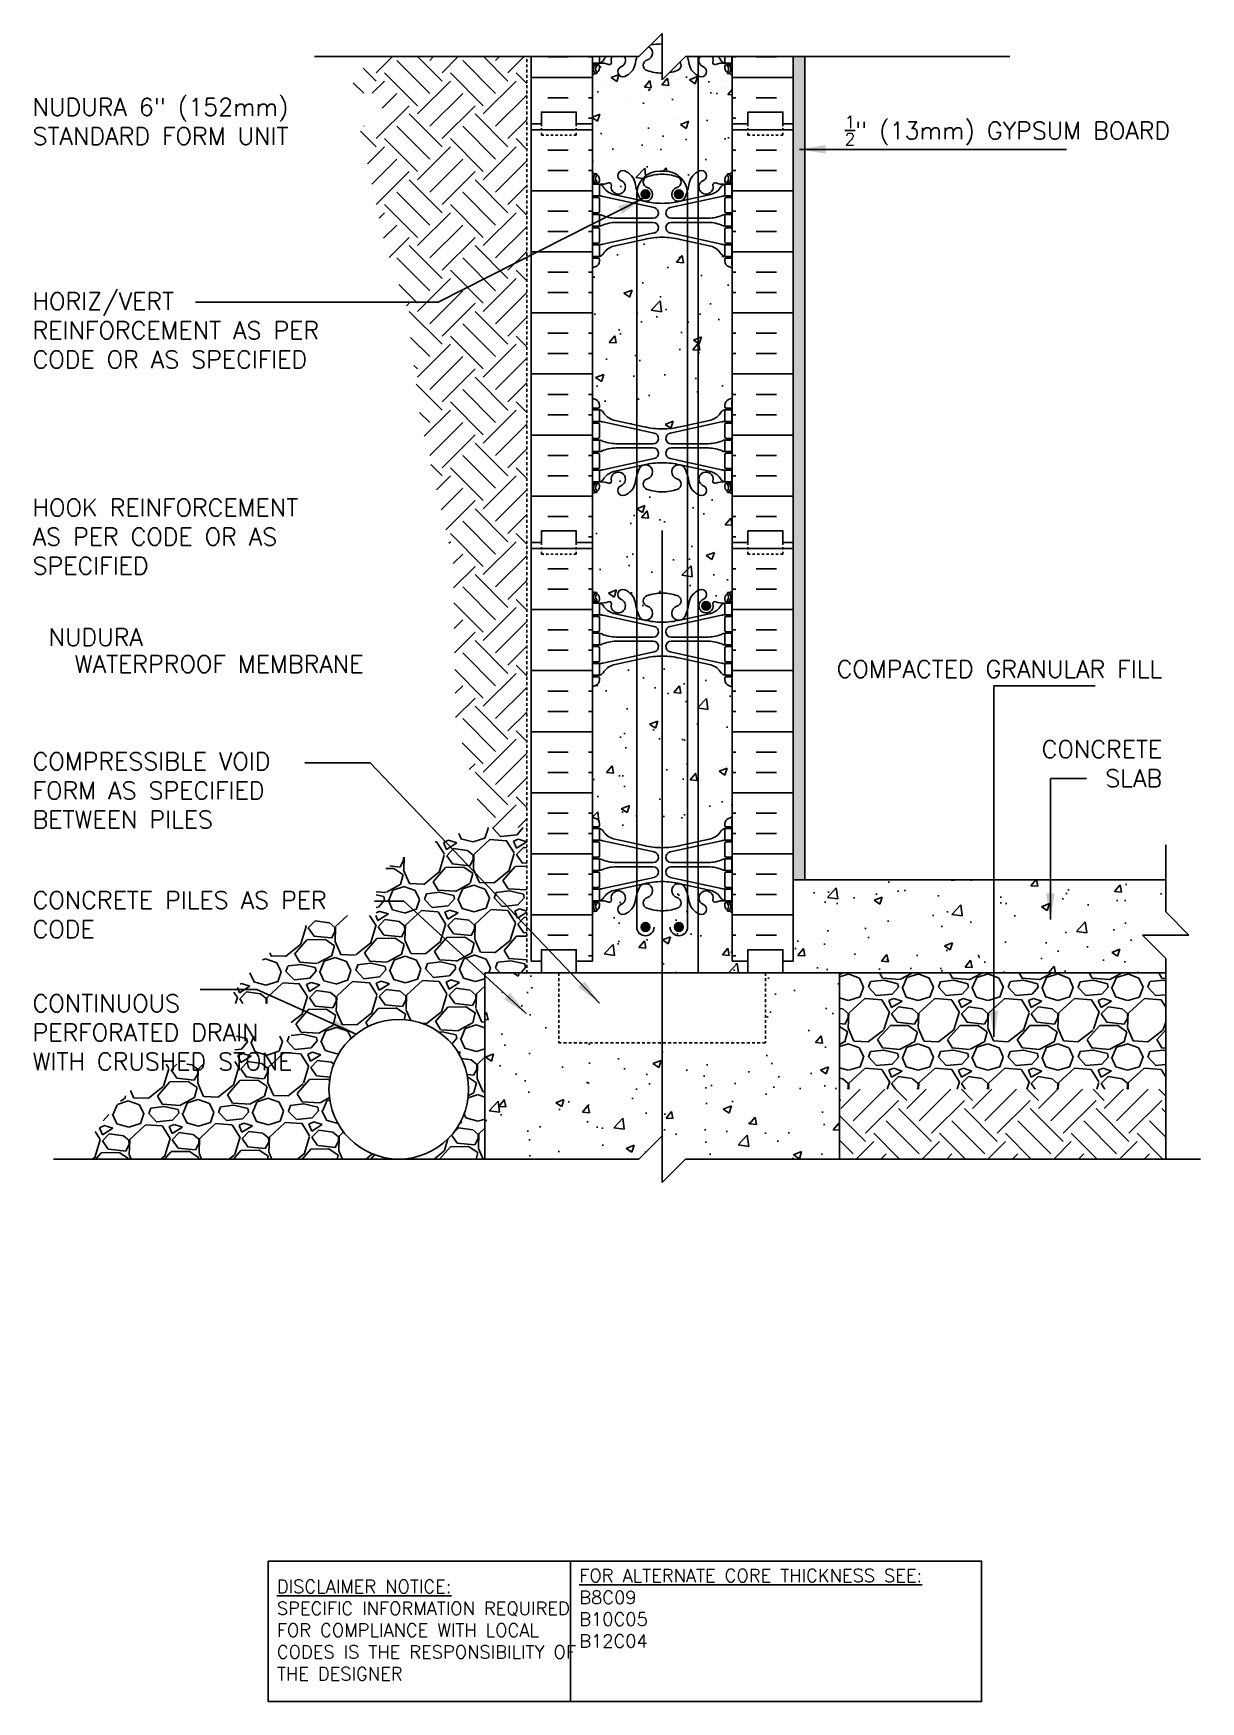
# Model space of a CAD drawing. Header units: inches. Extents: x 199 to 249.2, y 29.3 to 101.
import ezdxf
from ezdxf.enums import TextEntityAlignment as Align

# ---------------------------------------------------------------- set-up
doc = ezdxf.new("R2010")
doc.units = ezdxf.units.IN
doc.header["$MEASUREMENT"] = 0
doc.linetypes.add('DASHED2', pattern=[0.375, 0.25, -0.125])
doc.linetypes.add('HIDDEN2', pattern=[0.1875, 0.125, -0.0625])
for name, color, linetype in [('HATCH', 12, 'Continuous'), ('line25', 2, 'Continuous'), ('LINE3', 3, 'Continuous'), ('LINE50', 5, 'Continuous'), ('LINE9', 9, 'Continuous'), ('TEXT', 4, 'Continuous'), ('Web_Edge', 9, 'Continuous')]:
    doc.layers.add(name, color=color, linetype=linetype)
doc.styles.add('DIM', font='romans.shx', dxfattribs={"width": 0.7})
doc.styles.add('ROMANS', font='romans.shx', dxfattribs={"height": 0.75})
doc.styles.get("Standard").update_dxf_attribs({"font": 'romans.shx', "height": 0.75})
doc.dimstyles.new('ext_12', dxfattribs={"dimscale": 12, "dimtxt": 0.09375, "dimasz": 0.09375, "dimexe": 0.09375, "dimexo": 0.0625, "dimgap": 0.0625, "dimtad": 1, "dimdec": 1, "dimzin": 3, "dimdsep": 46, "dimlunit": 4, "dimtxsty": 'DIM', "dimcen": 0.09, "dimdle": 0.09375, "dimclrt": 4, "dimadec": 0, "dimazin": 0, "dimtfac": 1, "dimtdec": 1, "dimtmove": 2, "dimatfit": 3, "dimfxl": 1, "dimfrac": 2, "dimtolj": 1, "dimtzin": 0, "dimarcsym": 0})

msp = doc.modelspace()

# ---------------------------------------------------------------- texts
at = {"layer": 'TEXT', "style": 'ROMANS'}
for s, p in [('NUDURA ', (204.228, 74.688)), (' WATERPROOF MEMBRANE ', (213.708, 73.534))]:
    msp.add_text(s, height=0.75, dxfattribs=at).set_placement(p, align=Align.RIGHT)
at = {"layer": 'TEXT', "char_height": 0.75, "style": 'ROMANS'}
for s, insert, width, attachment_point in [('NUDURA 6" (152mm) STANDARD FORM UNIT', (198.978, 97.226), 15.8672, 4), ('\\A1;{\\H0.7x;\\S1/2;}" (13mm) GYPSUM BOARD', (247.849, 96.837), 14.45078, 6), ('HORIZ/VERT REINFORCEMENT AS PER CODE OR AS SPECIFIED', (198.978, 88.251), 15.8672, 4), ('HOOK REINFORCEMENT AS PER CODE OR AS SPECIFIED', (198.978, 79.385), 13.28215, 4), ('{\\H1x;COMPACTED GRANULAR FILL}', (247.503, 73.694), 14.45078, 6), ('CONCRETE \\PSLAB', (247.503, 69.627), 14.45078, 6), ('COMPRESSIBLE VOID FORM AS SPECIFIED BETWEEN PILES', (198.978, 68.477), 14.45078, 4), ('CONCRETE PILES AS PER CODE', (198.978, 63.14), 14.45078, 4), ('CONTINUOUS PERFORATED DRAIN WITH CRUSHED STONE', (198.978, 58.077), 12.50342, 4)]:
    msp.add_mtext(s, dxfattribs=dict(at, insert=insert, width=width, attachment_point=attachment_point))
at = {"layer": 'TEXT', "char_height": 0.5625, "attachment_point": 4}
for s, insert, width in [('{\\LDISCLAIMER NOTICE:}\\PSPECIFIC INFORMATION REQUIRED FOR COMPLIANCE WITH LOCAL CODES IS THE RESPONSIBILITY OF THE DESIGNER', (209.471, 32.388), 14.00235), ('{\\LFOR ALTERNATE CORE THICKNESS SEE:\\P}B8C09\\PB10C05\\PB12C04', (222.463, 33.328), 23.33295)]:
    msp.add_mtext(s, dxfattribs=dict(at, insert=insert, width=width))

# ---------------------------------------------------------------- hatches: boundary and pattern name
at = {"layer": 'HATCH'}
h = msp.add_hatch(dxfattribs=at)
h.set_pattern_fill('AR-CONC', color=256, scale=0.5)
h.paths.add_polyline_path([(229.023, 90.916, 0.082415), (228.879, 90.995, -0.317837), (228.713, 91.23), (228.713, 91.298, -1.129752), (228.77, 91.427, -0.294284), (228.537, 91.565, 0.180248), (228.113, 91.871), (227.565, 91.992), (227.565, 84.277), (228.113, 84.397, 0.180248), (228.537, 84.704, -0.237736), (228.718, 84.838), (228.823, 84.838), (228.823, 84.908), (228.775, 84.908, -0.414214), (228.713, 84.97), (228.713, 85.038, -0.317837), (228.879, 85.274, 0.082415), (229.023, 85.353)])
h.paths.add_polyline_path([(227.565, 89.458), (227.116, 89.458), (227.116, 84.178), (227.565, 84.277)])
h.paths.add_polyline_path([(227.116, 89.458), (226.485, 89.458), (224.929, 89.458), (224.929, 84.178), (225.255, 84.106, 0.057795), (226.023, 84.017, 0.057795), (226.791, 84.106), (227.116, 84.178)])
h.paths.add_polyline_path([(227.116, 92.09), (226.791, 92.162, 0.057795), (226.023, 92.251, 0.057795), (225.255, 92.162), (224.929, 92.09), (224.929, 89.458), (226.485, 89.458), (227.116, 89.458)])
h.paths.add_polyline_path([(227.565, 81.195, -0.218682), (227.183, 81.685, 0.026498), (227.116, 81.996), (227.116, 76.273, 0.026498), (227.183, 76.583, -0.218682), (227.565, 77.074)])
h.paths.add_polyline_path([(227.116, 81.996, 0.026621), (227.017, 82.299, 1.553132), (226.658, 81.875, -0.735593), (226.671, 81.417, -0.082755), (226.023, 81.309, -0.082755), (225.374, 81.417, -0.735593), (225.387, 81.875, 1.553132), (225.029, 82.299, 0.026621), (224.929, 81.996), (224.929, 76.273, 0.026621), (225.029, 75.969, 1.553132), (225.387, 76.394, -0.735593), (225.374, 76.852, -0.082755), (226.023, 76.96, -0.082755), (226.671, 76.852, -0.735593), (226.658, 76.394, 1.553132), (227.017, 75.969, 0.026621), (227.116, 76.273)])
h.paths.add_polyline_path([(229.023, 79.134), (229.023, 81.223, 0.064398), (228.913, 81.289), (228.823, 81.289), (228.823, 81.331, -0.249069), (228.713, 81.538), (228.713, 81.605, -0.414214), (228.775, 81.668), (228.823, 81.668), (228.823, 81.738), (228.718, 81.738, 0.10046), (228.324, 81.681, -0.601435), (228.204, 81.786, 2.182095), (227.794, 81.573, -1), (227.631, 81.164, -0.024394), (227.565, 81.195), (227.565, 77.074, -0.024394), (227.631, 77.104, -1), (227.794, 76.696, 2.182095), (228.204, 76.483, -0.601435), (228.324, 76.588, 0.10046), (228.718, 76.53), (228.823, 76.53), (228.823, 76.6), (228.775, 76.6, -0.414214), (228.713, 76.663), (228.713, 76.73, -0.249069), (228.823, 76.937), (228.823, 76.979), (228.913, 76.979, 0.064398), (229.023, 77.045)])
h.paths.add_polyline_path([(228.095, 76.412, -1), (227.72, 76.412, -1)], flags=16)
h.paths.add_polyline_path([(224.929, 80.608), (223.849, 80.608), (223.023, 80.608), (223.023, 79.134), (223.023, 77.045, 0.064398), (223.133, 76.979), (223.223, 76.979), (223.223, 76.937, -0.249069), (223.333, 76.73), (223.333, 76.663, -0.414214), (223.27, 76.6), (223.223, 76.6), (223.223, 76.53), (223.328, 76.53, 0.10046), (223.721, 76.588, -0.601435), (223.841, 76.483, 2.182095), (224.251, 76.696, -1), (224.414, 77.104, -0.24438), (224.863, 76.583, 0.026498), (224.929, 76.273)])
h.paths.add_polyline_path([(224.929, 81.996, 0.026498), (224.863, 81.685, -0.24438), (224.414, 81.164, -1), (224.251, 81.573, 2.182095), (223.841, 81.786, -0.601435), (223.721, 81.681, 0.10046), (223.328, 81.738), (223.223, 81.738), (223.223, 81.668), (223.27, 81.668, -0.414214), (223.333, 81.605), (223.333, 81.538, -0.249069), (223.223, 81.331), (223.223, 81.289), (223.133, 81.289, 0.064398), (223.023, 81.223), (223.023, 80.608), (223.849, 80.608), (224.929, 80.608)])
h.paths.add_polyline_path([(226.023, 74.251, 0.057795), (225.255, 74.162), (224.929, 74.09), (224.929, 66.178), (225.255, 66.106, 0.057795), (226.023, 66.017)])
h.paths.add_polyline_path([(227.116, 74.09), (226.791, 74.162, 0.057795), (226.023, 74.251), (226.023, 66.017, 0.057795), (226.791, 66.106), (227.116, 66.178)])
h.paths.add_polyline_path([(227.565, 73.992), (227.116, 74.09), (227.116, 66.178), (227.565, 66.277)])
h.paths.add_polyline_path([(229.023, 72.916, 0.082415), (228.879, 72.995, -0.317837), (228.713, 73.23), (228.713, 73.298, -0.414214), (228.775, 73.36), (228.823, 73.36), (228.823, 73.43), (228.718, 73.43, -0.188973), (228.562, 73.525, 0.196323), (228.113, 73.871), (227.565, 73.992), (227.565, 66.277), (228.113, 66.397, 0.196323), (228.562, 66.743, -0.188973), (228.718, 66.838), (228.823, 66.838), (228.823, 66.908), (228.775, 66.908, -0.414214), (228.713, 66.97), (228.713, 67.038, -0.317837), (228.879, 67.274, 0.082415), (229.023, 67.353)])
h.paths.add_polyline_path([(224.929, 74.09), (223.933, 73.871, 0.196323), (223.484, 73.525, -0.188973), (223.328, 73.43), (223.223, 73.43), (223.223, 73.36), (223.27, 73.36, -0.414214), (223.333, 73.298), (223.333, 73.23, -0.317837), (223.166, 72.995, 0.082415), (223.023, 72.916), (223.023, 67.353, 0.082415), (223.166, 67.274, -0.317837), (223.333, 67.038), (223.333, 66.97, -0.414214), (223.27, 66.908), (223.223, 66.908), (223.223, 66.838), (223.328, 66.838, -0.188973), (223.484, 66.743, 0.196323), (223.933, 66.397), (224.929, 66.178)])
h.paths.add_polyline_path([(226.023, 63.309, -0.082755), (225.374, 63.417, -0.735593), (225.387, 63.875, 1.553132), (225.029, 64.299, 0.053157), (224.863, 63.685, -0.24438), (224.414, 63.164, -1), (224.251, 63.573, 2.182095), (223.841, 63.786, -0.601435), (223.721, 63.681, 0.10046), (223.328, 63.738), (223.223, 63.738), (223.223, 63.668), (223.27, 63.668, -0.414214), (223.333, 63.605), (223.333, 63.538, -0.249069), (223.223, 63.331), (223.223, 63.289), (223.133, 63.289, 0.064398), (223.023, 63.223), (223.023, 61.134), (222.335, 61.134), (222.335, 60.634), (226.023, 60.634)])
h.paths.add_polyline_path([(225.117, 62.608, -1), (225.492, 62.608, -1)], flags=16)
h.paths.add_polyline_path([(227.565, 63.195, -0.218682), (227.183, 63.685, 0.053157), (227.017, 64.299, 1.553132), (226.658, 63.875, -0.735593), (226.671, 63.417, -0.082755), (226.023, 63.309), (226.023, 60.634), (227.565, 60.634)])
h.paths.add_polyline_path([(226.554, 62.608, -1), (226.929, 62.608, -1)], flags=16)
h.paths.add_polyline_path([(229.023, 63.223, 0.064398), (228.913, 63.289), (228.823, 63.289), (228.823, 63.331, -0.249069), (228.713, 63.538), (228.713, 63.605, -0.414214), (228.775, 63.668), (228.823, 63.668), (228.823, 63.738), (228.718, 63.738, 0.10046), (228.324, 63.681, -0.601435), (228.204, 63.786, 2.182095), (227.794, 63.573, -1), (227.631, 63.164, -0.024394), (227.565, 63.195), (227.565, 60.634), (229.71, 60.634), (229.71, 61.134), (229.023, 61.134)])
h.paths.add_polyline_path([(229.023, 97.134), (229.023, 99.223, 0.064398), (228.913, 99.289), (228.823, 99.289), (228.823, 99.331, -0.249069), (228.713, 99.538), (228.713, 99.605, -0.414214), (228.775, 99.668), (228.823, 99.668), (228.823, 99.738), (228.718, 99.738, 0.10046), (228.324, 99.681, -0.601435), (228.204, 99.786, 0.198114), (228.168, 100.015), (227.648, 100.015, 0.464714), (227.794, 99.573, -1), (227.631, 99.164, -0.024394), (227.565, 99.195), (227.565, 95.074, -0.024394), (227.631, 95.104, -1), (227.794, 94.696, 2.182095), (228.204, 94.483, -0.601435), (228.324, 94.588, 0.10046), (228.718, 94.53), (228.823, 94.53), (228.823, 94.6), (228.775, 94.6, -0.414214), (228.713, 94.663), (228.713, 94.73, -0.249069), (228.823, 94.937), (228.823, 94.979), (228.913, 94.979, 0.064398), (229.023, 95.045)])
h.paths.add_polyline_path([(227.565, 99.195, -0.218682), (227.183, 99.685, 0.028192), (227.111, 100.015), (227.023, 100.015), (226.789, 99.782, -0.500184), (226.671, 99.417, -0.042559), (226.342, 99.334), (226.023, 99.015), (226.023, 99.309, -0.082755), (225.374, 99.417, -0.735593), (225.387, 99.875, 0.346498), (225.609, 100.18), (225.43, 100.301), (225.551, 100.347, 0.115866), (225.446, 100.439), (225.023, 100.015), (224.935, 100.015, 0.028192), (224.863, 99.685, -0.24438), (224.414, 99.164, -1), (224.251, 99.573, 0.464714), (224.398, 100.015), (223.878, 100.015, 0.198114), (223.841, 99.786, -0.601435), (223.721, 99.681, 0.10046), (223.328, 99.738), (223.223, 99.738), (223.223, 99.668), (223.27, 99.668, -0.414214), (223.333, 99.605), (223.333, 99.538, -0.249069), (223.223, 99.331), (223.223, 99.289), (223.133, 99.289, 0.064398), (223.023, 99.223), (223.023, 97.418), (223.348, 97.543), (223.246, 97.24), (223.023, 97.391), (223.023, 97.134), (223.023, 95.045, 0.064398), (223.133, 94.979), (223.223, 94.979), (223.223, 94.937, -0.249069), (223.333, 94.73), (223.333, 94.663, -0.414214), (223.27, 94.6), (223.223, 94.6), (223.223, 94.53), (223.328, 94.53, 0.10046), (223.721, 94.588, -0.601435), (223.841, 94.483, 2.182095), (224.251, 94.696, -1), (224.414, 95.104, -0.24438), (224.863, 94.583, 0.029495), (224.939, 94.238, -0.374225), (225.929, 95.1), (226.116, 95.1, -0.374225), (227.107, 94.238, 0.029495), (227.183, 94.583, -0.218682), (227.565, 95.074)])
h.paths.add_polyline_path([(226.307, 98.778), (226.008, 98.804), (226.249, 99.091)], flags=16)
h.paths.add_polyline_path([(227.448, 98.853), (227.198, 99.021), (227.549, 99.156)], flags=16)
h.paths.add_polyline_path([(224.929, 92.09), (223.933, 91.871, 0.196323), (223.484, 91.525, -0.188973), (223.328, 91.43), (223.223, 91.43), (223.223, 91.36), (223.27, 91.36, -0.414214), (223.333, 91.298), (223.333, 91.23, -0.317837), (223.166, 90.995, 0.082415), (223.023, 90.916), (223.023, 89.458), (224.929, 89.458)])
h.paths.add_polyline_path([(224.929, 89.458), (223.023, 89.458), (223.023, 85.353, 0.082415), (223.166, 85.274, -0.317837), (223.333, 85.038), (223.333, 84.97, -0.414214), (223.27, 84.908), (223.223, 84.908), (223.223, 84.838), (223.328, 84.838, -0.188973), (223.484, 84.743, 0.196323), (223.933, 84.397), (224.929, 84.178)])
h = msp.add_hatch(dxfattribs=at)
h.set_pattern_fill('EARTH', color=256, scale=8, angle=45, style=0)
h.set_pattern_definition([(135, (345.6143, 24.3634), (-2e-16, 2.828427), [2, -2]), (135, (346.1447, 24.8937), (-2e-16, 2.828427), [2, -2]), (135, (346.675, 25.424), (-2e-16, 2.828427), [2, -2]), (45, (346.675, 25.7776), (2.828427, 4e-16), [2, -2]), (45, (346.1447, 26.308), (2.828427, 4e-16), [2, -2]), (45, (345.6143, 26.8383), (2.828427, 4e-16), [2, -2])])
h.paths.add_polyline_path([(220.21, 66.884), (220.21, 100.015), (213.679, 100.015), (212.752, 99.089), (212.752, 98.439), (213.991, 98.439), (213.991, 97.027), (213.018, 97.027), (214.147, 91.773), (215.046, 89.276), (215.646, 84.384), (217.045, 78.293), (217.145, 71.603), (218.398, 66.884)])
h = msp.add_hatch(dxfattribs=at)
h.set_pattern_fill('AR-SAND', color=256, scale=0.25, angle=45, style=0)
h.paths.add_polyline_path([(232.148, 100.015), (231.648, 100.015), (231.648, 97.134), (231.648, 79.134), (231.648, 64.634), (232.148, 64.634)])
h = msp.add_hatch(dxfattribs=at)
h.set_pattern_fill('INSUL', color=256, scale=7, style=0)
h.set_pattern_definition([(0, (-2703.139, -317.8753), (0, 2.625), []), (0, (-2703.139, -317.0003), (0, 2.625), [0.875, -0.875]), (0, (-2703.139, -316.1253), (0, 2.625), [0.875, -0.875])])
h.paths.add_polyline_path([(220.398, 79.134), (220.835, 79.134), (220.835, 79.634), (222.335, 79.634), (222.335, 79.134), (223.023, 79.134), (223.023, 97.134), (222.335, 97.134), (222.335, 97.634), (220.835, 97.634), (220.835, 97.134), (220.398, 97.134)])
h = msp.add_hatch(dxfattribs=at)
h.set_pattern_fill('INSUL', color=256, scale=7, style=0)
h.set_pattern_definition([(180, (3155.1842, -317.8753), (0, 2.625), []), (180, (3155.1842, -317.0003), (0, 2.625), [0.875, -0.875]), (180, (3155.1842, -316.1253), (0, 2.625), [0.875, -0.875])])
h.paths.add_polyline_path([(231.648, 79.134), (231.21, 79.134), (231.21, 79.634), (229.71, 79.634), (229.71, 79.134), (229.023, 79.134), (229.023, 97.134), (229.71, 97.134), (229.71, 97.634), (231.21, 97.634), (231.21, 97.134), (231.648, 97.134)])
h = msp.add_hatch(dxfattribs=at)
h.set_pattern_fill('INSUL', color=256, scale=7, style=0)
h.set_pattern_definition([(0, (-2703.139, -335.8753), (0, 2.625), []), (0, (-2703.139, -335.0003), (0, 2.625), [0.875, -0.875]), (0, (-2703.139, -334.1253), (0, 2.625), [0.875, -0.875])])
h.paths.add_polyline_path([(220.398, 61.134), (220.835, 61.134), (220.835, 61.634), (222.335, 61.634), (222.335, 61.134), (223.023, 61.134), (223.023, 79.134), (222.335, 79.134), (222.335, 79.634), (220.835, 79.634), (220.835, 79.134), (220.398, 79.134)])
h = msp.add_hatch(dxfattribs=at)
h.set_pattern_fill('INSUL', color=256, scale=7, style=0)
h.set_pattern_definition([(180, (3155.1842, -335.8753), (0, 2.625), []), (180, (3155.1842, -335.0003), (0, 2.625), [0.875, -0.875]), (180, (3155.1842, -334.1253), (0, 2.625), [0.875, -0.875])])
h.paths.add_polyline_path([(231.648, 61.134), (231.21, 61.134), (231.21, 61.634), (229.71, 61.634), (229.71, 61.134), (229.023, 61.134), (229.023, 79.134), (229.71, 79.134), (229.71, 79.634), (231.21, 79.634), (231.21, 79.134), (231.648, 79.134)])
h = msp.add_hatch(dxfattribs=at)
h.set_pattern_fill('GRAVEL', color=256, scale=3, angle=1, style=0)
h.set_pattern_definition([(229.01279, (2.10731, 3.03724), (-23.5251297, -27.41474552), [0.403608, -39.957264]), (185.96974, (1.84259, 2.73257), (35.94215981, 3.62782972), [0.692604, -68.567774]), (133.51045, (1.15374, 2.66054), (30.57136027, -32.47140175), [0.488364, -48.348098]), (268.27369, (-0.00299, 1.89024), (1.9523987, 60.04321893), [0.630714, -62.440674]), (293.833654, (-0.02199, 1.25981), (-15.62600206, 35.73273093), [0.618465, -61.22812]), (358.27369, (0.22792, 0.69408), (-60.04321893, 1.9523987), [0.630714, -62.440674]), (38.69424, (0.85835, 0.67508), (-38.47048792, -30.676074706), [0.834087, -82.574546]), (73.25533, (1.50935, 1.19652), (19.844942773, 66.356448416), [0.787464, -77.958964]), (122.429566, (1.73622, 1.9506), (-24.676988535, 38.57520236), [0.63285, -62.65222]), (176.23636, (1.39685, 2.48476), (33.04733116, -2.42361367), [0.722496, -35.402288]), (223.39744, (0.67591, 2.53218), (-35.418587613, -33.62326057), [0.934344, -92.500125]), (139.81407, (2.96708, 1.91207), (-21.3109449, 17.63075798), [0.318903, -31.571534]), (172.469234, (2.72345, 2.11785), (39.09877455, -5.31844232), [0.60671, -60.064534]), (226, (2.122, 2.1974), (0.052357, -2.999543), [0.424263, -3.818378]), (204.1986, (1.90572, 2.55365), (14.893001, 6.2608723), [0.228474, -22.618845]), (292.8014, (1.6973, 2.46), (-3.1566147, 8.946272), [0.32311, -15.832385]), (31.96376, (1.82254, 2.16214), (8.8939148, 6.1561578), [0.524787, -16.96807]), (162.56505, (2.2678, 2.43995), (6.0514434, -2.8948286), [0.379473, -9.10736]), (17.38954, (-0.04241, 2.42963), (29.8383592, 9.52220145), [0.5316, -52.628535]), (71.34618, (0.4649, 2.5885), (-11.42224293, -33.20440282), [0.445983, -44.152223]), (294.1986, (2.2573, 3.03986), (-6.2608723, 14.893001), [0.456945, -22.390374]), (344.61046, (2.4446, 2.62306), (-30.15250251, 8.47505706), [0.5316, -52.628535]), (340.44395, (-0.00995, 0.5699), (-15.10242987, 5.7373001), [0.51264, -25.11937]), (295.77514, (0.47312, 0.39832), (-15.57364484, 32.73318784), [0.429534, -42.52393]), (67.8014, (2.33964, 0.04084), (5.7373001, 15.1024299), [0.456945, -22.390374]), (18.354025, (2.51229, 0.46392), (-38.78463123, -12.67881619), [0.502893, -49.78627]), (70.44395, (0.86987, 0.0152), (-5.7373001, -15.10242987), [0.25632, -25.37569]), (102.30993, (2.1597, 0.0377), (-3.208972, 11.9458151), [0.15297, -15.14409]), (166.96376, (2.12706, 0.18715), (9.0509865, -2.8424714), [0.618465, -11.750852]), (187.009006, (1.52453, 0.32666), (29.94307364, 3.52311528), [0.57315, -56.74177]), (304.69007, (1.82726, 1.8922), (-3.1042575, 5.946729), [0.432666, -10.383988]), (354.157227, (2.0735, 1.53642), (51.09694689, -5.10901344), [0.755382, -74.782688]), (61.9454, (2.82496, 1.45952), (-11.6316718, -21.20623048), [0.308868, -30.578022]), (91, (2.9702, 1.732), (-3.0519, 2.947186), [0.18, -2.82]), (121.25644, (1.46297, 0.4156), (12.36467288, -20.78737272), [0.416772, -41.26056]), (49.01279, (1.24672, 0.77188), (23.5251297, 27.41474552), [0.807216, -39.553656]), (1, (1.7762, 1.3812), (2.947186, 3.0519), [0.78, -2.22]), (326.30485, (2.55605, 1.39482), (30.36193139, -20.4732294), [0.474342, -46.959823]), (255.0546, (2.9507, 1.13167), (-2.7901142, -12.05052956), [0.436806, -21.403524]), (208.645975, (2.83805, 0.70964), (-56.46774643, -30.99021802), [0.711195, -70.408423]), (176.42608, (2.2139, 0.3687), (-39.04641733, 2.318899234), [0.752397, -74.48722])])
edge = h.paths.add_edge_path()
edge.add_arc((214.71, 55.634), 3, -90, 0, ccw=False)
edge.add_line((214.71, 52.634), (218.398, 52.634))
edge.add_line((218.398, 52.634), (218.398, 60.634))
edge.add_line((218.398, 60.634), (220.21, 60.634))
edge.add_line((220.21, 60.634), (220.21, 66.884))
edge.add_line((220.21, 66.884), (218.21, 66.884))
edge.add_arc((220.817, 55.348), 11.827, 102.73496, 129.64711)
edge.add_line((213.271, 64.455), (213.743, 64.455))
edge.add_line((213.743, 64.455), (213.743, 63.109))
edge.add_line((213.743, 63.109), (211.427, 63.109))
edge.add_arc((217.278, 52.525), 12.093, 118.93181, 145.84395)
edge.add_line((207.27, 59.315), (210.091, 59.315))
edge.add_line((210.091, 59.315), (210.091, 57.911))
edge.add_line((210.091, 57.911), (207.669, 57.911))
edge.add_line((207.669, 57.911), (207.669, 56.719))
edge.add_line((207.669, 56.719), (204.504, 56.719))
edge.add_arc((213.501, 45.049), 14.735, 127.62901, 149.01681)
edge.add_line((200.868, 52.634), (214.71, 52.634))
edge.add_arc((214.71, 55.634), 3, 180, 270, ccw=False)
edge.add_arc((214.71, 55.634), 3, 0, 180, ccw=False)
h = msp.add_hatch(dxfattribs=at)
h.set_pattern_fill('AR-CONC', color=256, scale=0.5, angle=1, style=0)
h.set_pattern_definition([(51, (0, 0), (3.59123, -0.251123), [0.375, -4.125]), (356, (0, 0), (-0.75929, 3.74828), [0.3, -3.3]), (101.4514, (0.2993, -0.021), (2.831944, 3.497155), [0.3187, -3.50571]), (47.1842, (-0.0175, 1), (5.349836, -0.73434), [0.5625, -6.1875]), (97.6356, (0.4284, 0.9387), (4.5876, 4.95141), [0.47805, -5.25856]), (352.1842, (-0.0175, 1), (4.5876, 4.95141), [0.45, -4.95]), (22, (0.4868, 0.7586), (3.019214, -1.9607), [0.375, -4.125]), (327, (0.487, 0.7586), (1.153113, 3.64643), [0.3, -3.3]), (72.4514, (0.7384, 0.5952), (4.17233, 1.685726), [0.3187, -3.50571]), (38.5, (0, 0), (0.031741, 1.665277), [0, -3.26, 0, -3.35, 0, -3.3125]), (8.5, (0, 0), (1.28073, 1.994714), [0, -1.91, 0, -3.185, 0, -1.2625]), (328.5, (-1.1148, -0.0195), (2.670674, -0.066175), [0, -1.25, 0, -3.9, 0, -5.175]), (318.5, (-1.6148, -0.0282), (2.906751, 0.551339), [0, -1.625, 0, -2.59, 0, -3.675])])
h.paths.add_polyline_path([(231.648, 64.634), (231.648, 61.134), (231.21, 61.134), (231.21, 60.634), (233.648, 60.634), (247.655, 60.634), (247.655, 61.259), (246.655, 62.259), (247.655, 62.259), (248.655, 62.259), (247.655, 63.259), (247.655, 64.634)])
h = msp.add_hatch(dxfattribs=at)
h.set_pattern_fill('AR-CONC', color=256, scale=0.5, angle=1, style=0)
h.paths.add_polyline_path([(226.023, 57.634), (221.585, 57.634), (221.585, 60.634), (218.398, 60.634), (218.398, 52.634), (225.023, 52.634), (226.023, 53.634)])
h.paths.add_polyline_path([(233.648, 60.634), (230.46, 60.634), (230.46, 57.634), (226.023, 57.634), (226.023, 53.634), (226.023, 52.634), (226.023, 51.634), (227.023, 52.634), (233.648, 52.634)])
h = msp.add_hatch(dxfattribs=at)
h.set_pattern_fill('GRAVEL', color=256, scale=3, style=0)
h.set_pattern_definition([(228.0128, (2.16, 3), (-23.9999947, -27.00000402), [0.403608, -39.957264]), (184.9697, (1.89, 2.7), (36.000003155, 2.99997392), [0.692604, -68.567775]), (132.5104, (1.2, 2.64), (29.99997216, -33.00002602), [0.488364, -48.348096]), (267.2737, (0.03, 1.89), (2.99998805, 60.000000885), [0.630714, -62.440674]), (292.8337, (0, 1.26), (-15.00002972, 35.999989235), [0.618465, -61.22812]), (357.2737, (0.24, 0.69), (-60.000000885, 2.99998805), [0.630714, -62.440674]), (37.6942, (0.87, 0.66), (-39.000022037, -29.999971215), [0.834087, -82.574547]), (72.2553, (1.53, 1.17), (21.00003229, 65.999988694), [0.787464, -77.958963]), (121.4296, (1.77, 1.92), (-24.0000247, 38.99998511), [0.63285, -62.65222]), (175.2364, (1.44, 2.46), (33.00000284, -2.9999746), [0.722496, -35.40229]), (222.3974, (0.72, 2.52), (-36.000022053, -32.999976246), [0.934344, -92.500125]), (138.8141, (3, 1.86), (-21.00000884, 17.99999194), [0.318903, -31.571532]), (171.4692, (2.76, 2.07), (38.999994854, -6.00002373), [0.60671, -60.064533]), (225, (2.16, 2.16), (-3e-16, -3.000001), [0.424263, -3.818376]), (203.1986, (1.95, 2.52), (14.9999992, 6.000004), [0.228474, -22.618845]), (291.8014, (1.74, 2.43), (-2.9999997, 9.0000008), [0.32311, -15.832386]), (30.9638, (1.86, 2.13), (8.9999941, 6.0000075), [0.524787, -16.96807]), (161.5651, (2.31, 2.4), (6.0000013, -2.9999952), [0.379473, -9.10736]), (16.3895, (0, 2.43), (30.0000066, 8.99997813), [0.5316, -52.628535]), (70.3462, (0.51, 2.58), (-11.99998574, -33.0000064), [0.445983, -44.152224]), (293.1986, (2.31, 3), (-6.000004, 14.9999992), [0.456945, -22.390374]), (343.6105, (2.49, 2.58), (-30.0000066, 8.99997813), [0.5316, -52.628535]), (339.444, (0, 0.57), (-15.00000553, 5.999988), [0.51264, -25.119372]), (294.7751, (0.48, 0.39), (-14.99997657, 33.00001027), [0.429534, -42.52393]), (66.8014, (2.34, 0), (6.000004, 14.9999992), [0.456945, -22.390374]), (17.354, (2.52, 0.42), (-39.00000606, -11.99998351), [0.502893, -49.786272]), (69.444, (0.87, 0), (-5.999988, -15.00000553), [0.25632, -25.375692]), (101.3099, (2.16, 0), (-2.9999929, 12.0000023), [0.15297, -15.144087]), (165.9638, (2.13, 0.15), (9.0000016, -2.9999942), [0.618465, -11.75085]), (186.009, (1.53, 0.3), (29.99999925, 2.99999795), [0.57315, -56.74177]), (303.6901, (1.86, 1.86), (-3.000004, 5.9999987), [0.432666, -10.383987]), (353.1572, (2.1, 1.5), (50.999998096, -6.000023994), [0.755382, -74.78269]), (60.9454, (2.85, 1.41), (-12.00000008, -21.00000115), [0.308868, -30.578022]), (90, (3, 1.68), (-3, 3), [0.18, -2.82]), (120.2564, (1.47, 0.39), (11.99998466, -21.00000737), [0.416772, -41.26056]), (48.0128, (1.26, 0.75), (23.9999947, 27.00000402), [0.807216, -39.553656]), (0, (1.8, 1.35), (3, 3), [0.78, -2.22]), (325.3048, (2.58, 1.35), (-29.99998278, 21.00002583), [0.474342, -46.959822]), (254.0546, (2.97, 1.08), (-2.9999997, -12.0000004), [0.436806, -21.403524]), (207.646, (2.85, 0.66), (-56.99998742, -30.00002314), [0.711195, -70.408422]), (175.4261, (2.22, 0.33), (-39.000001675, 2.999984403), [0.752397, -74.487222])])
h.paths.add_polyline_path([(247.655, 60.634), (233.648, 60.634), (233.648, 55.634), (247.655, 55.634)])
h = msp.add_hatch(dxfattribs=at)
h.set_pattern_fill('EARTH', color=256, scale=8, angle=45, style=0)
h.paths.add_polyline_path([(233.648, 55.634), (233.648, 52.634), (247.655, 52.634), (247.655, 55.634)])
at = {"layer": 'LINE3'}
for points in [[(225.492, 94.1, 1), (225.117, 94.1, 1)], [(226.929, 94.1, 1), (226.554, 94.1, 1)], [(227.72, 76.412, 1), (228.095, 76.412, 1)], [(225.492, 62.608, 1), (225.117, 62.608, 1)], [(226.929, 62.608, 1), (226.554, 62.608, 1)]]:
    msp.add_hatch(color=256, dxfattribs=at).paths.add_polyline_path(points)

# ---------------------------------------------------------------- linework, layer by layer
at = {"layer": 'HATCH'}
for p, q in [((221.111, 100), (221.986, 100)), ((222.861, 100), (223.023, 100)), ((226.8, 99.676), (226.8, 99.676)), ((229.184, 100), (229.023, 100)), ((230.934, 100), (230.059, 100)), ((220.398, 99.125), (223.023, 99.125)), ((223.445, 98.946), (223.445, 98.946)), ((225.059, 99.505), (225.059, 99.505)), ((226.008, 98.804), (226.249, 99.092)), ((226.307, 98.776), (226.25, 99.089)), ((226.618, 99.042), (226.618, 99.042)), ((227.103, 99.528), (227.103, 99.528)), ((227.198, 99.021), (227.548, 99.155)), ((227.198, 99.021), (227.447, 98.853)), ((227.447, 98.851), (227.548, 99.153)), ((228.628, 99.001), (228.628, 99.001)), ((231.648, 99.125), (229.023, 99.125)), ((221.111, 98.25), (221.986, 98.25)), ((222.861, 98.25), (223.023, 98.25)), ((224.051, 98.69), (224.051, 98.69)), ((225.712, 98.501), (225.712, 98.501)), ((226.008, 98.804), (226.307, 98.778)), ((226.114, 98.833), (226.114, 98.833)), ((226.302, 98.385), (226.302, 98.385)), ((228.783, 98.721), (228.783, 98.721)), ((229.184, 98.25), (229.023, 98.25)), ((230.934, 98.25), (230.059, 98.25)), ((223.023, 97.418), (223.347, 97.543)), ((223.157, 97.971), (223.157, 97.971)), ((223.246, 97.238), (223.347, 97.541)), ((224.409, 98.136), (224.409, 98.136)), ((222.861, 97.375), (223.023, 97.375)), ((223.023, 97.391), (223.246, 97.241)), ((226.557, 97.378), (226.557, 97.378)), ((229.184, 97.375), (229.023, 97.375))]:
    msp.add_line(p, q, dxfattribs=at)
at = {"layer": 'HATCH', "linetype": 'HIDDEN2'}
for p, q in [((221.585, 60.634), (221.585, 57.634)), ((230.46, 60.634), (230.46, 57.634)), ((230.46, 57.634), (221.585, 57.634))]:
    msp.add_line(p, q, dxfattribs=at)
at = {"layer": 'line25'}
for p, q in [((223.023, 100.015), (223.023, 97.134)), ((229.023, 97.134), (229.023, 100.015)), ((223.023, 97.134), (223.023, 79.134)), ((229.023, 79.134), (229.023, 97.134)), ((223.023, 79.134), (223.023, 61.134)), ((229.023, 61.134), (229.023, 79.134))]:
    msp.add_line(p, q, dxfattribs=at)
at = {"layer": 'LINE3'}
for p, q in [((227.565, 60.634), (227.565, 100.015)), ((225.929, 95.1), (226.116, 95.1)), ((224.929, 62.608), (224.929, 94.1)), ((227.116, 62.608), (227.116, 94.1)), ((226.023, 79.654), (226.023, 53.634))]:
    msp.add_line(p, q, dxfattribs=at)
for centre in [(225.304, 94.1), (226.741, 94.1), (227.908, 76.412), (225.304, 62.608), (226.741, 62.608)]:
    msp.add_circle(centre, 0.188, dxfattribs=at)
for centre, radius, start, end in [((225.929, 94.1), 1, 90, 180), ((226.116, 94.1), 1, 0, 90), ((225.304, 62.608), 0.375, 180, 0), ((226.741, 62.608), 0.375, 180, 0)]:
    msp.add_arc(centre, radius, start, end, dxfattribs=at)
at = {"layer": 'LINE50'}
for p, q in [((220.398, 97.134), (220.398, 100.015)), ((231.648, 97.134), (231.648, 100.015)), ((220.398, 79.134), (220.398, 97.134)), ((231.648, 79.134), (231.648, 97.134)), ((220.398, 61.134), (220.398, 79.134)), ((231.648, 61.134), (231.648, 79.134))]:
    msp.add_line(p, q, dxfattribs=at)
at = {"layer": 'LINE50', "color": 9}
msp.add_line((232.148, 64.634), (232.148, 100.015), dxfattribs=at)
at = {"layer": 'LINE50', "color": 5}
for p, q in [((231.648, 64.634), (247.655, 64.634)), ((218.398, 60.634), (218.398, 52.634)), ((218.398, 60.634), (233.648, 60.634)), ((233.648, 60.634), (233.648, 52.634)), ((233.648, 60.634), (247.655, 60.634))]:
    msp.add_line(p, q, dxfattribs=at)
at = {"layer": 'LINE50'}
for points in [[(223.023, 97.134), (222.335, 97.134), (222.335, 97.634), (220.835, 97.634), (220.835, 97.134), (220.398, 97.134)], [(220.398, 97.134), (220.835, 97.134), (220.835, 97.634), (222.335, 97.634), (222.335, 97.134), (223.023, 97.134)], [(229.023, 97.134), (229.71, 97.134), (229.71, 97.634), (231.21, 97.634), (231.21, 97.134), (231.648, 97.134)], [(231.648, 97.134), (231.21, 97.134), (231.21, 97.634), (229.71, 97.634), (229.71, 97.134), (229.023, 97.134)], [(223.023, 79.134), (222.335, 79.134), (222.335, 79.634), (220.835, 79.634), (220.835, 79.134), (220.398, 79.134)], [(220.398, 79.134), (220.835, 79.134), (220.835, 79.634), (222.335, 79.634), (222.335, 79.134), (223.023, 79.134)], [(229.023, 79.134), (229.71, 79.134), (229.71, 79.634), (231.21, 79.634), (231.21, 79.134), (231.648, 79.134)], [(231.648, 79.134), (231.21, 79.134), (231.21, 79.634), (229.71, 79.634), (229.71, 79.134), (229.023, 79.134)], [(223.023, 61.134), (222.335, 61.134), (222.335, 61.634), (220.835, 61.634), (220.835, 61.134), (220.398, 61.134)], [(229.023, 61.134), (229.71, 61.134), (229.71, 61.634), (231.21, 61.634), (231.21, 61.134), (231.648, 61.134)]]:
    msp.add_lwpolyline(points, dxfattribs=at)
at = {"layer": 'LINE9'}
for p, q in [((226.023, 101.015), (225.023, 100.015)), ((226.023, 100.015), (226.023, 101.015)), ((225.023, 100.015), (211.084, 100.015)), ((226.023, 99.015), (227.023, 100.015)), ((226.023, 100.015), (226.023, 99.015)), ((227.023, 100.015), (240.962, 100.015)), ((247.655, 66.134), (247.655, 63.259)), ((248.655, 62.259), (247.655, 63.259)), ((246.655, 62.259), (247.655, 61.259)), ((247.655, 62.259), (246.655, 62.259)), ((247.655, 62.259), (248.655, 62.259)), ((247.655, 61.259), (247.655, 52.634)), ((226.023, 53.634), (225.023, 52.634)), ((226.023, 52.634), (226.023, 53.634)), ((225.023, 52.634), (199.868, 52.634)), ((226.023, 51.634), (227.023, 52.634)), ((226.023, 52.634), (226.023, 51.634)), ((249.155, 52.634), (227.023, 52.634))]:
    msp.add_line(p, q, dxfattribs=at)
at = {"layer": 'LINE9', "linetype": 'HIDDEN2'}
msp.add_line((220.21, 60.634), (220.21, 100.015), dxfattribs=at)
at = {"layer": 'LINE9', "linetype": 'DASHED2', "ltscale": 0.15}
for points in [[(222.335, 97.134), (222.335, 97.134), (222.335, 96.634), (220.835, 96.634), (220.835, 97.134), (220.835, 97.134)], [(231.21, 97.134), (231.21, 97.134), (231.21, 96.634), (229.71, 96.634), (229.71, 97.134), (229.71, 97.134)], [(222.335, 79.134), (222.335, 79.134), (222.335, 78.634), (220.835, 78.634), (220.835, 79.134), (220.835, 79.134)], [(231.21, 79.134), (231.21, 79.134), (231.21, 78.634), (229.71, 78.634), (229.71, 79.134), (229.71, 79.134)]]:
    msp.add_lwpolyline(points, dxfattribs=at)
at = {"layer": 'LINE9'}
for points in [[(222.335, 61.134), (222.335, 60.634), (220.835, 60.634), (220.835, 61.134)], [(231.21, 61.134), (231.21, 60.634), (229.71, 60.634), (229.71, 61.134)]]:
    msp.add_lwpolyline(points, dxfattribs=at)
at = {"layer": 'LINE9', "color": 9}
msp.add_circle((214.71, 55.634), 3, dxfattribs=at)
at = {"layer": 'TEXT'}
for points in [[(221.934, 97.774, 0, 0.36, 0), (220.854, 97.774, 0, 0, 0), (212.09, 97.774, 0, 0, 0)], [(227.565, 89.458, 0, 0.36, 0), (226.485, 89.458, 0, 0, 0), (205.981, 89.458, 0, 0, 0)], [(224.929, 80.608, 0, 0.36, 0), (223.849, 80.608, 0, 0, 0), (212.379, 80.608, 0, 0, 0)], [(220.198, 75.042, 0, 0.36, 0), (219.118, 75.042, 0, 0, 0), (204.119, 75.042, 0, 0, 0)]]:
    msp.add_lwpolyline(points, format="xyseb", dxfattribs=at)
msp.add_lwpolyline([(209.104, 35.355), (222.087, 35.355), (222.087, 29.317), (209.104, 29.317)], close=True, dxfattribs=at)
msp.add_lwpolyline([(222.087, 35.355), (239.748, 35.355), (239.748, 29.317), (222.087, 29.317)], dxfattribs=at)
at = {"layer": 'Web_Edge'}
for p, q in [((223.023, 99.668), (223.27, 99.668)), ((223.133, 99.668), (223.133, 99.738)), ((223.223, 99.668), (223.223, 99.738)), ((229.023, 99.668), (228.775, 99.668)), ((228.823, 99.668), (228.823, 99.738)), ((228.913, 99.668), (228.913, 99.738)), ((223.023, 99.568), (223.065, 99.568)), ((223.133, 99.289), (223.223, 99.289)), ((223.223, 99.289), (223.223, 99.331)), ((223.333, 99.538), (223.333, 99.605)), ((228.713, 99.538), (228.713, 99.605)), ((228.823, 99.289), (228.823, 99.331)), ((228.913, 99.289), (228.823, 99.289)), ((229.023, 99.568), (228.981, 99.568)), ((223.023, 94.7), (223.065, 94.7)), ((223.133, 94.979), (223.223, 94.979)), ((223.223, 94.979), (223.223, 94.937)), ((223.333, 94.73), (223.333, 94.663)), ((228.713, 94.73), (228.713, 94.663)), ((228.913, 94.979), (228.823, 94.979)), ((228.823, 94.979), (228.823, 94.937)), ((229.023, 94.7), (228.981, 94.7)), ((223.023, 94.6), (223.27, 94.6)), ((223.023, 93.96), (223.27, 93.96)), ((223.133, 94.6), (223.133, 94.53)), ((223.133, 94.03), (223.133, 93.96)), ((223.223, 94.6), (223.223, 94.53)), ((223.223, 94.03), (223.223, 93.96)), ((223.472, 94.007), (225.683, 93.525)), ((223.933, 94.089), (225.255, 93.799)), ((228.574, 94.007), (226.362, 93.525)), ((228.113, 94.089), (226.791, 93.799)), ((229.023, 94.6), (228.775, 94.6)), ((229.023, 93.96), (228.775, 93.96)), ((228.823, 94.6), (228.823, 94.53)), ((228.823, 94.03), (228.823, 93.96)), ((228.913, 94.6), (228.913, 94.53)), ((228.913, 94.03), (228.913, 93.96)), ((223.023, 93.3), (223.27, 93.3)), ((223.133, 93.3), (223.133, 93.23)), ((223.223, 93.3), (223.223, 93.23)), ((223.333, 93.898), (223.333, 93.363)), ((228.713, 93.898), (228.713, 93.363)), ((229.023, 93.3), (228.775, 93.3)), ((228.823, 93.3), (228.823, 93.23)), ((228.913, 93.3), (228.913, 93.23)), ((223.023, 92.66), (223.27, 92.66)), ((223.133, 92.73), (223.133, 92.66)), ((223.223, 92.73), (223.223, 92.66)), ((223.333, 92.598), (223.333, 92.063)), ((224.037, 93.07), (225.634, 93.07)), ((224.037, 92.89), (225.634, 92.89)), ((228.008, 93.07), (226.412, 93.07)), ((228.008, 92.89), (226.412, 92.89)), ((228.713, 92.598), (228.713, 92.063)), ((229.023, 92.66), (228.775, 92.66)), ((228.823, 92.73), (228.823, 92.66)), ((228.913, 92.73), (228.913, 92.66)), ((223.023, 92), (223.27, 92)), ((223.133, 92), (223.133, 91.93)), ((223.223, 92), (223.223, 91.93)), ((223.472, 91.954), (225.683, 92.436)), ((223.933, 91.871), (225.255, 92.162)), ((228.574, 91.954), (226.362, 92.436)), ((228.113, 91.871), (226.791, 92.162)), ((229.023, 92), (228.775, 92)), ((228.823, 92), (228.823, 91.93)), ((228.913, 92), (228.913, 91.93)), ((223.023, 91.36), (223.27, 91.36)), ((223.033, 91.24), (223.033, 91.054)), ((223.133, 91.43), (223.133, 91.36)), ((223.223, 91.43), (223.223, 91.36)), ((223.333, 91.23), (223.333, 91.298)), ((228.713, 91.23), (228.713, 91.298)), ((229.023, 91.36), (228.775, 91.36)), ((228.823, 91.43), (228.823, 91.36)), ((228.913, 91.43), (228.913, 91.36)), ((229.013, 91.24), (229.013, 91.054)), ((223.023, 84.908), (223.27, 84.908)), ((223.033, 85.028), (223.033, 85.214)), ((223.133, 84.838), (223.133, 84.908)), ((223.223, 84.838), (223.223, 84.908)), ((223.333, 85.038), (223.333, 84.97)), ((228.713, 85.038), (228.713, 84.97)), ((229.023, 84.908), (228.775, 84.908)), ((228.823, 84.838), (228.823, 84.908)), ((228.913, 84.838), (228.913, 84.908)), ((229.013, 85.028), (229.013, 85.214)), ((223.023, 84.268), (223.27, 84.268)), ((223.133, 84.268), (223.133, 84.338)), ((223.223, 84.268), (223.223, 84.338)), ((223.333, 83.67), (223.333, 84.205)), ((223.472, 84.314), (225.683, 83.833)), ((223.933, 84.397), (225.255, 84.106)), ((228.574, 84.314), (226.362, 83.833)), ((228.113, 84.397), (226.791, 84.106)), ((228.713, 83.67), (228.713, 84.205)), ((229.023, 84.268), (228.775, 84.268)), ((228.823, 84.268), (228.823, 84.338)), ((228.913, 84.268), (228.913, 84.338)), ((223.023, 83.608), (223.27, 83.608)), ((223.133, 83.538), (223.133, 83.608)), ((223.223, 83.538), (223.223, 83.608)), ((224.037, 83.378), (225.634, 83.378)), ((224.037, 83.198), (225.634, 83.198)), ((228.008, 83.378), (226.412, 83.378)), ((228.008, 83.198), (226.412, 83.198)), ((229.023, 83.608), (228.775, 83.608)), ((228.823, 83.538), (228.823, 83.608)), ((228.913, 83.538), (228.913, 83.608)), ((223.023, 82.968), (223.27, 82.968)), ((223.133, 82.968), (223.133, 83.038)), ((223.223, 82.968), (223.223, 83.038)), ((223.333, 82.37), (223.333, 82.905)), ((223.472, 82.262), (225.683, 82.743)), ((223.933, 82.179), (225.255, 82.47)), ((228.574, 82.262), (226.362, 82.743)), ((228.113, 82.179), (226.791, 82.47)), ((228.713, 82.37), (228.713, 82.905)), ((229.023, 82.968), (228.775, 82.968)), ((228.823, 82.968), (228.823, 83.038)), ((228.913, 82.968), (228.913, 83.038)), ((223.023, 82.308), (223.27, 82.308)), ((223.133, 82.238), (223.133, 82.308)), ((223.133, 81.668), (223.133, 81.738)), ((223.223, 82.238), (223.223, 82.308)), ((223.223, 81.668), (223.223, 81.738)), ((229.023, 82.308), (228.775, 82.308)), ((228.823, 82.238), (228.823, 82.308)), ((228.823, 81.668), (228.823, 81.738)), ((228.913, 82.238), (228.913, 82.308)), ((228.913, 81.668), (228.913, 81.738)), ((223.023, 81.668), (223.27, 81.668)), ((223.023, 81.568), (223.065, 81.568)), ((223.133, 81.289), (223.223, 81.289)), ((223.223, 81.289), (223.223, 81.331)), ((223.333, 81.538), (223.333, 81.605)), ((228.713, 81.538), (228.713, 81.605)), ((229.023, 81.668), (228.775, 81.668)), ((228.823, 81.289), (228.823, 81.331)), ((228.913, 81.289), (228.823, 81.289)), ((229.023, 81.568), (228.981, 81.568)), ((223.133, 76.979), (223.223, 76.979)), ((223.223, 76.979), (223.223, 76.937)), ((223.333, 76.73), (223.333, 76.663)), ((228.713, 76.73), (228.713, 76.663)), ((228.913, 76.979), (228.823, 76.979)), ((228.823, 76.979), (228.823, 76.937)), ((223.023, 76.7), (223.065, 76.7)), ((223.023, 76.6), (223.27, 76.6)), ((223.133, 76.6), (223.133, 76.53)), ((223.133, 76.03), (223.133, 75.96)), ((223.223, 76.6), (223.223, 76.53)), ((223.223, 76.03), (223.223, 75.96)), ((223.472, 76.007), (225.683, 75.525)), ((223.933, 76.089), (225.255, 75.799)), ((228.574, 76.007), (226.362, 75.525)), ((228.113, 76.089), (226.791, 75.799)), ((229.023, 76.6), (228.775, 76.6)), ((228.823, 76.6), (228.823, 76.53)), ((228.823, 76.03), (228.823, 75.96)), ((228.913, 76.6), (228.913, 76.53)), ((228.913, 76.03), (228.913, 75.96)), ((229.023, 76.7), (228.981, 76.7)), ((223.023, 75.96), (223.27, 75.96)), ((223.023, 75.3), (223.27, 75.3)), ((223.133, 75.3), (223.133, 75.23)), ((223.223, 75.3), (223.223, 75.23)), ((223.333, 75.898), (223.333, 75.363)), ((228.713, 75.898), (228.713, 75.363)), ((229.023, 75.96), (228.775, 75.96)), ((229.023, 75.3), (228.775, 75.3)), ((228.823, 75.3), (228.823, 75.23)), ((228.913, 75.3), (228.913, 75.23)), ((223.023, 74.66), (223.27, 74.66)), ((223.133, 74.73), (223.133, 74.66)), ((223.223, 74.73), (223.223, 74.66)), ((223.333, 74.598), (223.333, 74.063)), ((224.037, 75.07), (225.634, 75.07)), ((224.037, 74.89), (225.634, 74.89)), ((228.008, 75.07), (226.412, 75.07)), ((228.008, 74.89), (226.412, 74.89)), ((228.713, 74.598), (228.713, 74.063)), ((229.023, 74.66), (228.775, 74.66)), ((228.823, 74.73), (228.823, 74.66)), ((228.913, 74.73), (228.913, 74.66)), ((223.023, 74), (223.27, 74)), ((223.133, 74), (223.133, 73.93)), ((223.223, 74), (223.223, 73.93)), ((223.472, 73.954), (225.683, 74.436)), ((223.933, 73.871), (225.255, 74.162)), ((228.574, 73.954), (226.362, 74.436)), ((228.113, 73.871), (226.791, 74.162)), ((229.023, 74), (228.775, 74)), ((228.823, 74), (228.823, 73.93)), ((228.913, 74), (228.913, 73.93)), ((223.023, 73.36), (223.27, 73.36)), ((223.033, 73.24), (223.033, 73.054)), ((223.133, 73.43), (223.133, 73.36)), ((223.223, 73.43), (223.223, 73.36)), ((223.333, 73.23), (223.333, 73.298)), ((228.713, 73.23), (228.713, 73.298)), ((229.023, 73.36), (228.775, 73.36)), ((228.823, 73.43), (228.823, 73.36)), ((228.913, 73.43), (228.913, 73.36)), ((229.013, 73.24), (229.013, 73.054)), ((223.023, 66.908), (223.27, 66.908)), ((223.033, 67.028), (223.033, 67.214)), ((223.133, 66.838), (223.133, 66.908)), ((223.223, 66.838), (223.223, 66.908)), ((223.333, 67.038), (223.333, 66.97)), ((228.713, 67.038), (228.713, 66.97)), ((229.023, 66.908), (228.775, 66.908)), ((228.823, 66.838), (228.823, 66.908)), ((228.913, 66.838), (228.913, 66.908)), ((229.013, 67.028), (229.013, 67.214)), ((223.023, 66.268), (223.27, 66.268)), ((223.133, 66.268), (223.133, 66.338)), ((223.223, 66.268), (223.223, 66.338)), ((223.333, 65.67), (223.333, 66.205)), ((223.472, 66.314), (225.683, 65.833)), ((223.933, 66.397), (225.255, 66.106)), ((228.574, 66.314), (226.362, 65.833)), ((228.113, 66.397), (226.791, 66.106)), ((228.713, 65.67), (228.713, 66.205)), ((229.023, 66.268), (228.775, 66.268)), ((228.823, 66.268), (228.823, 66.338)), ((228.913, 66.268), (228.913, 66.338)), ((223.023, 65.608), (223.27, 65.608)), ((223.133, 65.538), (223.133, 65.608)), ((223.223, 65.538), (223.223, 65.608)), ((224.037, 65.378), (225.634, 65.378)), ((228.008, 65.378), (226.412, 65.378)), ((229.023, 65.608), (228.775, 65.608)), ((228.823, 65.538), (228.823, 65.608)), ((228.913, 65.538), (228.913, 65.608)), ((223.023, 64.968), (223.27, 64.968)), ((223.133, 64.968), (223.133, 65.038)), ((223.223, 64.968), (223.223, 65.038)), ((223.333, 64.37), (223.333, 64.905)), ((223.472, 64.262), (225.683, 64.743)), ((224.037, 65.198), (225.634, 65.198)), ((228.574, 64.262), (226.362, 64.743)), ((228.008, 65.198), (226.412, 65.198)), ((228.713, 64.37), (228.713, 64.905)), ((229.023, 64.968), (228.775, 64.968)), ((228.823, 64.968), (228.823, 65.038)), ((228.913, 64.968), (228.913, 65.038)), ((223.023, 64.308), (223.27, 64.308)), ((223.133, 64.238), (223.133, 64.308)), ((223.223, 64.238), (223.223, 64.308)), ((223.933, 64.179), (225.255, 64.47)), ((228.113, 64.179), (226.791, 64.47)), ((229.023, 64.308), (228.775, 64.308)), ((228.823, 64.238), (228.823, 64.308)), ((228.913, 64.238), (228.913, 64.308)), ((223.023, 63.668), (223.27, 63.668)), ((223.023, 63.568), (223.065, 63.568)), ((223.133, 63.668), (223.133, 63.738)), ((223.133, 63.289), (223.223, 63.289)), ((223.223, 63.668), (223.223, 63.738)), ((223.223, 63.289), (223.223, 63.331)), ((223.333, 63.538), (223.333, 63.605)), ((228.713, 63.538), (228.713, 63.605)), ((229.023, 63.668), (228.775, 63.668)), ((228.823, 63.668), (228.823, 63.738)), ((228.823, 63.289), (228.823, 63.331)), ((228.913, 63.289), (228.823, 63.289)), ((228.913, 63.668), (228.913, 63.738)), ((229.023, 63.568), (228.981, 63.568))]:
    msp.add_line(p, q, dxfattribs=at)
for points in [[(223.328, 100.015), (223.328, 99.738), (223.028, 99.738), (223.028, 100.015)], [(228.718, 100.015), (228.718, 99.738), (229.018, 99.738), (229.018, 100.015)]]:
    msp.add_lwpolyline(points, dxfattribs=at)
for points in [[(223.028, 94.03), (223.328, 94.03), (223.328, 94.53), (223.028, 94.53)], [(229.018, 94.03), (228.718, 94.03), (228.718, 94.53), (229.018, 94.53)], [(223.028, 92.73), (223.328, 92.73), (223.328, 93.23), (223.028, 93.23)], [(229.018, 92.73), (228.718, 92.73), (228.718, 93.23), (229.018, 93.23)], [(223.028, 91.43), (223.328, 91.43), (223.328, 91.93), (223.028, 91.93)], [(229.018, 91.43), (228.718, 91.43), (228.718, 91.93), (229.018, 91.93)], [(223.028, 84.838), (223.328, 84.838), (223.328, 84.338), (223.028, 84.338)], [(229.018, 84.838), (228.718, 84.838), (228.718, 84.338), (229.018, 84.338)], [(223.028, 83.538), (223.328, 83.538), (223.328, 83.038), (223.028, 83.038)], [(229.018, 83.538), (228.718, 83.538), (228.718, 83.038), (229.018, 83.038)], [(223.028, 82.238), (223.328, 82.238), (223.328, 81.738), (223.028, 81.738)], [(229.018, 82.238), (228.718, 82.238), (228.718, 81.738), (229.018, 81.738)], [(223.028, 76.03), (223.328, 76.03), (223.328, 76.53), (223.028, 76.53)], [(229.018, 76.03), (228.718, 76.03), (228.718, 76.53), (229.018, 76.53)], [(223.028, 74.73), (223.328, 74.73), (223.328, 75.23), (223.028, 75.23)], [(229.018, 74.73), (228.718, 74.73), (228.718, 75.23), (229.018, 75.23)], [(223.028, 73.43), (223.328, 73.43), (223.328, 73.93), (223.028, 73.93)], [(229.018, 73.43), (228.718, 73.43), (228.718, 73.93), (229.018, 73.93)], [(223.028, 66.838), (223.328, 66.838), (223.328, 66.338), (223.028, 66.338)], [(229.018, 66.838), (228.718, 66.838), (228.718, 66.338), (229.018, 66.338)], [(223.028, 65.538), (223.328, 65.538), (223.328, 65.038), (223.028, 65.038)], [(229.018, 65.538), (228.718, 65.538), (228.718, 65.038), (229.018, 65.038)], [(223.028, 64.238), (223.328, 64.238), (223.328, 63.738), (223.028, 63.738)], [(229.018, 64.238), (228.718, 64.238), (228.718, 63.738), (229.018, 63.738)]]:
    msp.add_lwpolyline(points, close=True, dxfattribs=at)
for centre, radius, start, end in [((225.304, 100.168), 0.305, 285.72535, 62.33115), ((226.023, 97.203), 3.356, 90, 98.44881), ((223.175, 99.622), 0.045, 317.53913, 137.53913), ((223.27, 99.605), 0.0625, 360, 90), ((223.285, 99.984), 0.25, 279.9177, 322.72234), ((223.384, 98.74), 1, 70.0933, 93.21213), ((224.132, 99.456), 0.75, 131.78007, 149.84502), ((223.753, 99.765), 0.09, 251.13486, 13.32049), ((224.138, 99.856), 0.305, 148.49651, 193.32049), ((224.138, 99.856), 0.305, 291.80375, 31.50349), ((224.138, 99.856), 0.745, 291.80375, 346.73478), ((227.826, 99.214), 3, 164.51341, 170.97273), ((225.452, 99.644), 0.24, 105.72535, 251.07704), ((226.593, 99.644), 0.24, 288.92296, 35.21681), ((224.22, 99.214), 3, 9.02727, 15.48659), ((227.908, 99.856), 0.745, 193.26522, 248.19625), ((227.908, 99.856), 0.305, 148.49651, 248.19625), ((227.908, 99.856), 0.305, 346.67951, 31.50349), ((228.292, 99.765), 0.09, 166.67951, 288.86514), ((228.662, 98.74), 1, 86.78787, 109.9067), ((227.913, 99.456), 0.75, 30.15498, 48.21993), ((228.761, 99.984), 0.25, 217.27766, 260.0823), ((228.775, 99.605), 0.0625, 90, 180), ((228.87, 99.622), 0.045, 42.46087, 222.46087), ((223.333, 98.831), 0.6, 114.92523, 121.10933), ((223.333, 98.831), 0.5, 109.47122, 128.31666), ((223.065, 99.548), 0.02, 345.84593, 90), ((223.326, 99.483), 0.25, 137.53913, 219.88549), ((223.071, 99.393), 0.02, 294.92523, 19.2084), ((223.169, 99.353), 0.045, 218.552, 40.8121), ((223.326, 99.483), 0.16, 137.53913, 219.99992), ((223.083, 99.538), 0.25, 289.47122, 360), ((224.333, 99.369), 0.22, 111.80375, 291.80375), ((226.023, 101.309), 2, 251.07704, 270), ((226.023, 101.309), 2, 279.17513, 288.92296), ((227.713, 99.369), 0.22, 248.19625, 68.19625), ((228.963, 99.538), 0.25, 180, 250.52878), ((228.877, 99.353), 0.045, 139.1879, 321.448), ((228.719, 99.483), 0.16, 320.00008, 42.46087), ((228.713, 98.831), 0.5, 51.68334, 70.52878), ((228.719, 99.483), 0.25, 320.11451, 42.46087), ((228.974, 99.393), 0.02, 160.7916, 245.07477), ((228.981, 99.548), 0.02, 90, 194.15407), ((228.713, 98.831), 0.6, 58.89067, 65.07477), ((223.333, 95.437), 0.5, 231.68334, 250.52878), ((223.333, 95.437), 0.6, 238.89067, 245.07477), ((223.065, 94.72), 0.02, 270, 14.15407), ((223.326, 94.785), 0.25, 140.11451, 222.46087), ((223.071, 94.875), 0.02, 340.7916, 65.07477), ((223.169, 94.916), 0.045, 319.1879, 141.448), ((223.175, 94.647), 0.045, 222.46087, 42.46087), ((223.083, 94.73), 0.25, 0, 70.52878), ((223.326, 94.785), 0.16, 140.00008, 222.46087), ((223.27, 94.663), 0.0625, 270, 0), ((224.138, 94.412), 0.305, 166.67951, 68.19625), ((224.333, 94.9), 0.22, 68.19625, 248.19625), ((224.138, 94.412), 0.745, 13.26522, 68.19625), ((225.452, 94.625), 0.24, 108.92296, 254.27465), ((226.023, 92.96), 2, 90, 108.92296), ((226.023, 92.96), 2, 71.07704, 90), ((226.593, 94.625), 0.24, 285.72535, 71.07704), ((227.908, 94.412), 0.745, 111.80375, 166.73478), ((227.908, 94.412), 0.305, 111.80375, 13.32049), ((227.713, 94.9), 0.22, 291.80375, 111.80375), ((228.963, 94.73), 0.25, 109.47122, 180), ((228.775, 94.663), 0.0625, 180, 270), ((228.87, 94.647), 0.045, 137.53913, 317.53913), ((228.877, 94.916), 0.045, 38.552, 220.8121), ((228.719, 94.785), 0.16, 317.53913, 39.99992), ((228.713, 95.437), 0.5, 289.47122, 308.31666), ((228.719, 94.785), 0.25, 317.53913, 39.88549), ((228.974, 94.875), 0.02, 114.92523, 199.2084), ((228.981, 94.72), 0.02, 165.84593, 270), ((228.713, 95.437), 0.6, 294.92523, 301.10933), ((223.27, 93.898), 0.0625, 0, 90), ((223.384, 95.529), 1, 266.78787, 289.9067), ((223.285, 94.284), 0.25, 37.27766, 80.0823), ((223.237, 93.034), 1, 76.42909, 84.79907), ((224.132, 94.812), 0.75, 210.15498, 254.58381), ((223.753, 94.503), 0.09, 346.67951, 108.86514), ((227.826, 95.054), 3, 189.02727, 201.19839), ((225.304, 94.1), 0.305, 205.37817, 74.27465), ((226.741, 94.1), 0.305, 105.72535, 334.62183), ((224.22, 95.054), 3, 338.80161, 350.97273), ((227.913, 94.812), 0.75, 285.41619, 329.84502), ((228.292, 94.503), 0.09, 71.13486, 193.32049), ((228.662, 95.529), 1, 250.0933, 273.21213), ((228.761, 94.284), 0.25, 99.9177, 142.72234), ((228.808, 93.034), 1, 95.20093, 103.57091), ((228.775, 93.898), 0.0625, 90, 180), ((223.27, 93.363), 0.0625, 270, 0), ((223.324, 93.012), 0.219, 60.49375, 88.91995), ((226.023, 97.066), 3.356, 256.76915, 270), ((225.634, 93.3), 0.23, 270, 77.60551), ((226.023, 97.066), 3.356, 270, 283.23085), ((226.412, 93.3), 0.23, 102.39449, 270), ((228.722, 93.012), 0.219, 91.08005, 119.50625), ((228.775, 93.363), 0.0625, 180, 270), ((223.27, 92.598), 0.0625, 0, 90), ((223.324, 92.949), 0.219, 271.08005, 299.50625), ((223.324, 92.949), 0.219, 271.08005, 299.50625), ((224.068, 94.67), 1.6, 246.56734, 268.92028), ((224.068, 91.291), 1.6, 91.07972, 113.43266), ((224.068, 91.291), 1.6, 91.07972, 113.43266), ((225.634, 92.66), 0.23, 282.39449, 90), ((226.412, 92.66), 0.23, 90, 257.60551), ((227.978, 94.67), 1.6, 271.07972, 293.43266), ((227.978, 91.291), 1.6, 66.56734, 88.92028), ((227.978, 91.291), 1.6, 66.56734, 88.92028), ((228.722, 92.949), 0.219, 240.49375, 268.91995), ((228.722, 92.949), 0.219, 240.49375, 268.91995), ((228.775, 92.598), 0.0625, 90, 180), ((223.27, 92.063), 0.0625, 270, 0), ((223.237, 92.926), 1, 275.20093, 283.57091), ((224.132, 91.148), 0.75, 105.41619, 149.84502), ((226.023, 88.895), 3.356, 90, 103.23085), ((226.023, 88.895), 3.356, 76.76915, 90), ((227.913, 91.148), 0.75, 30.15498, 74.58381), ((228.808, 92.926), 1, 256.42909, 264.79907), ((228.775, 92.063), 0.0625, 180, 270), ((223.013, 91.24), 0.02, 0, 60.01198), ((223.083, 91.23), 0.25, 289.47122, 360), ((223.27, 91.298), 0.0625, 360, 90), ((223.285, 91.677), 0.25, 279.9177, 322.72234), ((228.761, 91.677), 0.25, 217.27766, 260.0823), ((228.775, 91.298), 0.0625, 90, 180), ((228.963, 91.23), 0.25, 180, 250.52878), ((229.033, 91.24), 0.02, 119.98802, 180), ((223.013, 91.054), 0.02, 301.07295, 0), ((223.333, 90.523), 0.6, 121.07295, 121.10933), ((223.333, 90.523), 0.5, 109.47122, 128.31666), ((228.713, 90.523), 0.5, 51.68334, 70.52878), ((229.033, 91.054), 0.02, 180, 238.92705), ((228.713, 90.523), 0.6, 58.89067, 58.92705), ((223.333, 85.745), 0.5, 231.68334, 250.52878), ((228.713, 85.745), 0.5, 289.47122, 308.31666), ((223.333, 85.745), 0.6, 238.89067, 238.92705), ((223.013, 85.214), 0.02, 360, 58.92705), ((223.013, 85.028), 0.02, 299.98802, 360), ((223.083, 85.038), 0.25, 0, 70.52878), ((223.27, 84.97), 0.0625, 270, 0), ((223.285, 84.592), 0.25, 37.27766, 80.0823), ((224.132, 85.12), 0.75, 210.15498, 254.58381), ((227.913, 85.12), 0.75, 285.41619, 329.84502), ((228.761, 84.592), 0.25, 99.9177, 142.72234), ((228.963, 85.038), 0.25, 109.47122, 180), ((228.775, 84.97), 0.0625, 180, 270), ((229.033, 85.214), 0.02, 121.07295, 180), ((229.033, 85.028), 0.02, 180, 240.01198), ((228.713, 85.745), 0.6, 301.07295, 301.10933), ((223.27, 84.205), 0.0625, 0, 90), ((223.237, 83.342), 1, 76.42909, 84.79907), ((226.023, 87.373), 3.356, 256.76915, 270), ((226.023, 87.373), 3.356, 270, 283.23085), ((228.808, 83.342), 1, 95.20093, 103.57091), ((228.775, 84.205), 0.0625, 90, 180), ((223.27, 83.67), 0.0625, 270, 0), ((223.324, 83.319), 0.219, 60.49375, 88.91995), ((223.324, 83.319), 0.219, 60.49375, 88.91995), ((224.068, 84.978), 1.6, 246.56734, 268.92028), ((224.068, 84.978), 1.6, 246.56734, 268.92028), ((224.068, 81.598), 1.6, 91.07972, 113.43266), ((225.634, 83.608), 0.23, 270, 77.60551), ((225.634, 82.968), 0.23, 282.39449, 90), ((226.412, 83.608), 0.23, 102.39449, 270), ((226.412, 82.968), 0.23, 90, 257.60551), ((227.978, 84.978), 1.6, 271.07972, 293.43266), ((227.978, 84.978), 1.6, 271.07972, 293.43266), ((227.978, 81.598), 1.6, 66.56734, 88.92028), ((228.722, 83.319), 0.219, 91.08005, 119.50625), ((228.722, 83.319), 0.219, 91.08005, 119.50625), ((228.775, 83.67), 0.0625, 180, 270), ((223.27, 82.905), 0.0625, 0, 90), ((223.324, 83.257), 0.219, 271.08005, 299.50625), ((225.304, 82.168), 0.305, 285.72535, 154.62183), ((226.023, 79.203), 3.356, 90, 103.23085), ((226.023, 79.203), 3.356, 76.76915, 90), ((226.741, 82.168), 0.305, 25.37817, 254.27465), ((228.722, 83.257), 0.219, 240.49375, 268.91995), ((228.775, 82.905), 0.0625, 90, 180), ((223.27, 82.37), 0.0625, 270, 0), ((223.237, 83.234), 1, 275.20093, 283.57091), ((223.285, 81.984), 0.25, 279.9177, 322.72234), ((223.384, 80.74), 1, 70.0933, 93.21213), ((224.132, 81.456), 0.75, 105.41619, 149.84502), ((223.753, 81.765), 0.09, 251.13486, 13.32049), ((224.138, 81.856), 0.305, 291.80375, 193.32049), ((227.826, 81.214), 3, 158.80161, 170.97273), ((225.452, 81.644), 0.24, 105.72535, 251.07704), ((226.593, 81.644), 0.24, 288.92296, 74.27465), ((224.22, 81.214), 3, 9.02727, 21.19839), ((227.908, 81.856), 0.305, 346.67951, 248.19625), ((227.913, 81.456), 0.75, 30.15498, 74.58381), ((228.292, 81.765), 0.09, 166.67951, 288.86514), ((228.662, 80.74), 1, 86.78787, 109.9067), ((228.761, 81.984), 0.25, 217.27766, 260.0823), ((228.808, 83.234), 1, 256.42909, 264.79907), ((228.775, 82.37), 0.0625, 180, 270), ((223.333, 80.831), 0.6, 114.92523, 121.10933), ((223.333, 80.831), 0.5, 109.47122, 128.31666), ((223.065, 81.548), 0.02, 345.84593, 90), ((223.326, 81.483), 0.25, 137.53913, 219.88549), ((223.071, 81.393), 0.02, 294.92523, 19.2084), ((223.169, 81.353), 0.045, 218.552, 40.8121), ((223.175, 81.622), 0.045, 317.53913, 137.53913), ((223.326, 81.483), 0.16, 137.53913, 219.99992), ((223.083, 81.538), 0.25, 289.47122, 360), ((223.27, 81.605), 0.0625, 360, 90), ((224.333, 81.369), 0.22, 111.80375, 291.80375), ((224.138, 81.856), 0.745, 291.80375, 346.73478), ((226.023, 83.309), 2, 251.07704, 270), ((226.023, 83.309), 2, 270, 288.92296), ((227.908, 81.856), 0.745, 193.26522, 248.19625), ((227.713, 81.369), 0.22, 248.19625, 68.19625), ((228.775, 81.605), 0.0625, 90, 180), ((228.963, 81.538), 0.25, 180, 250.52878), ((228.87, 81.622), 0.045, 42.46087, 222.46087), ((228.877, 81.353), 0.045, 139.1879, 321.448), ((228.719, 81.483), 0.16, 320.00008, 42.46087), ((228.713, 80.831), 0.5, 51.68334, 70.52878), ((228.719, 81.483), 0.25, 320.11451, 42.46087), ((228.974, 81.393), 0.02, 160.7916, 245.07477), ((228.981, 81.548), 0.02, 90, 194.15407), ((228.713, 80.831), 0.6, 58.89067, 65.07477), ((223.333, 77.437), 0.5, 231.68334, 250.52878), ((223.333, 77.437), 0.6, 238.89067, 245.07477), ((223.065, 76.72), 0.02, 270, 14.15407), ((223.326, 76.785), 0.25, 140.11451, 222.46087), ((223.071, 76.875), 0.02, 340.7916, 65.07477), ((223.169, 76.916), 0.045, 319.1879, 141.448), ((223.083, 76.73), 0.25, 0, 70.52878), ((223.326, 76.785), 0.16, 140.00008, 222.46087), ((224.333, 76.9), 0.22, 68.19625, 248.19625), ((224.138, 76.412), 0.745, 13.26522, 68.19625), ((225.452, 76.625), 0.24, 108.92296, 254.27465), ((226.023, 74.96), 2, 90, 108.92296), ((226.023, 74.96), 2, 71.07704, 90), ((226.593, 76.625), 0.24, 285.72535, 71.07704), ((227.908, 76.412), 0.745, 111.80375, 166.73478), ((227.713, 76.9), 0.22, 291.80375, 111.80375), ((228.963, 76.73), 0.25, 109.47122, 180), ((228.877, 76.916), 0.045, 38.552, 220.8121), ((228.719, 76.785), 0.16, 317.53913, 39.99992), ((228.713, 77.437), 0.5, 289.47122, 308.31666), ((228.719, 76.785), 0.25, 317.53913, 39.88549), ((228.974, 76.875), 0.02, 114.92523, 199.2084), ((228.981, 76.72), 0.02, 165.84593, 270), ((228.713, 77.437), 0.6, 294.92523, 301.10933), ((223.175, 76.647), 0.045, 222.46087, 42.46087), ((223.27, 76.663), 0.0625, 270, 0), ((223.384, 77.529), 1, 266.78787, 289.9067), ((223.285, 76.284), 0.25, 37.27766, 80.0823), ((223.237, 75.034), 1, 76.42909, 84.79907), ((224.132, 76.812), 0.75, 210.15498, 254.58381), ((223.753, 76.503), 0.09, 346.67951, 108.86514), ((224.138, 76.412), 0.305, 166.67951, 68.19625), ((227.826, 77.054), 3, 189.02727, 201.19839), ((225.304, 76.1), 0.305, 205.37817, 74.27465), ((226.741, 76.1), 0.305, 105.72535, 334.62183), ((224.22, 77.054), 3, 338.80161, 350.97273), ((227.908, 76.412), 0.305, 111.80375, 13.32049), ((227.913, 76.812), 0.75, 285.41619, 329.84502), ((228.292, 76.503), 0.09, 71.13486, 193.32049), ((228.662, 77.529), 1, 250.0933, 273.21213), ((228.761, 76.284), 0.25, 99.9177, 142.72234), ((228.808, 75.034), 1, 95.20093, 103.57091), ((228.775, 76.663), 0.0625, 180, 270), ((228.87, 76.647), 0.045, 137.53913, 317.53913), ((223.27, 75.898), 0.0625, 0, 90), ((223.27, 75.363), 0.0625, 270, 0), ((226.023, 79.066), 3.356, 256.76915, 270), ((225.634, 75.3), 0.23, 270, 77.60551), ((226.023, 79.066), 3.356, 270, 283.23085), ((226.412, 75.3), 0.23, 102.39449, 270), ((228.775, 75.898), 0.0625, 90, 180), ((228.775, 75.363), 0.0625, 180, 270), ((223.27, 74.598), 0.0625, 0, 90), ((223.324, 75.012), 0.219, 60.49375, 88.91995), ((223.324, 74.949), 0.219, 271.08005, 299.50625), ((223.324, 74.949), 0.219, 271.08005, 299.50625), ((224.068, 76.67), 1.6, 246.56734, 268.92028), ((224.068, 73.291), 1.6, 91.07972, 113.43266), ((224.068, 73.291), 1.6, 91.07972, 113.43266), ((225.634, 74.66), 0.23, 282.39449, 90), ((226.412, 74.66), 0.23, 90, 257.60551), ((227.978, 76.67), 1.6, 271.07972, 293.43266), ((227.978, 73.291), 1.6, 66.56734, 88.92028), ((227.978, 73.291), 1.6, 66.56734, 88.92028), ((228.722, 75.012), 0.219, 91.08005, 119.50625), ((228.722, 74.949), 0.219, 240.49375, 268.91995), ((228.722, 74.949), 0.219, 240.49375, 268.91995), ((228.775, 74.598), 0.0625, 90, 180), ((223.27, 74.063), 0.0625, 270, 0), ((223.237, 74.926), 1, 275.20093, 283.57091), ((224.132, 73.148), 0.75, 105.41619, 149.84502), ((226.023, 70.895), 3.356, 90, 103.23085), ((226.023, 70.895), 3.356, 76.76915, 90), ((227.913, 73.148), 0.75, 30.15498, 74.58381), ((228.808, 74.926), 1, 256.42909, 264.79907), ((228.775, 74.063), 0.0625, 180, 270), ((223.013, 73.24), 0.02, 0, 60.01198), ((223.083, 73.23), 0.25, 289.47122, 360), ((223.27, 73.298), 0.0625, 360, 90), ((223.285, 73.677), 0.25, 279.9177, 322.72234), ((228.761, 73.677), 0.25, 217.27766, 260.0823), ((228.775, 73.298), 0.0625, 90, 180), ((228.963, 73.23), 0.25, 180, 250.52878), ((229.033, 73.24), 0.02, 119.98802, 180), ((223.013, 73.054), 0.02, 301.07295, 0), ((223.333, 72.523), 0.6, 121.07295, 121.10933), ((223.333, 72.523), 0.5, 109.47122, 128.31666), ((228.713, 72.523), 0.5, 51.68334, 70.52878), ((229.033, 73.054), 0.02, 180, 238.92705), ((228.713, 72.523), 0.6, 58.89067, 58.92705), ((223.333, 67.745), 0.5, 231.68334, 250.52878), ((223.333, 67.745), 0.6, 238.89067, 238.92705), ((223.013, 67.214), 0.02, 360, 58.92705), ((223.013, 67.028), 0.02, 299.98802, 360), ((223.083, 67.038), 0.25, 0, 70.52878), ((223.27, 66.97), 0.0625, 270, 0), ((223.285, 66.592), 0.25, 37.27766, 80.0823), ((224.132, 67.12), 0.75, 210.15498, 254.58381), ((227.913, 67.12), 0.75, 285.41619, 329.84502), ((228.761, 66.592), 0.25, 99.9177, 142.72234), ((228.963, 67.038), 0.25, 109.47122, 180), ((228.775, 66.97), 0.0625, 180, 270), ((228.713, 67.745), 0.5, 289.47122, 308.31666), ((229.033, 67.214), 0.02, 121.07295, 180), ((229.033, 67.028), 0.02, 180, 240.01198), ((228.713, 67.745), 0.6, 301.07295, 301.10933), ((223.27, 66.205), 0.0625, 0, 90), ((223.237, 65.342), 1, 76.42909, 84.79907), ((226.023, 69.373), 3.356, 256.76915, 270), ((226.023, 69.373), 3.356, 270, 283.23085), ((228.808, 65.342), 1, 95.20093, 103.57091), ((228.775, 66.205), 0.0625, 90, 180), ((223.27, 65.67), 0.0625, 270, 0), ((223.324, 65.319), 0.219, 60.49375, 88.91995), ((223.324, 65.319), 0.219, 60.49375, 88.91995), ((224.068, 66.978), 1.6, 246.56734, 268.92028), ((224.068, 66.978), 1.6, 246.56734, 268.92028), ((225.634, 65.608), 0.23, 270, 77.60551), ((226.412, 65.608), 0.23, 102.39449, 270), ((227.978, 66.978), 1.6, 271.07972, 293.43266), ((227.978, 66.978), 1.6, 271.07972, 293.43266), ((228.722, 65.319), 0.219, 91.08005, 119.50625), ((228.722, 65.319), 0.219, 91.08005, 119.50625), ((228.775, 65.67), 0.0625, 180, 270), ((223.27, 64.905), 0.0625, 0, 90), ((223.324, 65.257), 0.219, 271.08005, 299.50625), ((224.068, 63.598), 1.6, 91.07972, 113.43266), ((226.023, 61.203), 3.356, 90, 103.23085), ((225.634, 64.968), 0.23, 282.39449, 90), ((226.023, 61.203), 3.356, 76.76915, 90), ((226.412, 64.968), 0.23, 90, 257.60551), ((227.978, 63.598), 1.6, 66.56734, 88.92028), ((228.722, 65.257), 0.219, 240.49375, 268.91995), ((228.775, 64.905), 0.0625, 90, 180), ((223.27, 64.37), 0.0625, 270, 0), ((223.237, 65.234), 1, 275.20093, 283.57091), ((223.285, 63.984), 0.25, 279.9177, 322.72234), ((224.132, 63.456), 0.75, 105.41619, 149.84502), ((224.138, 63.856), 0.305, 291.80375, 193.32049), ((227.826, 63.214), 3, 158.80161, 170.97273), ((225.304, 64.168), 0.305, 285.72535, 154.62183), ((225.452, 63.644), 0.24, 105.72535, 251.07704), ((226.741, 64.168), 0.305, 25.37817, 254.27465), ((226.593, 63.644), 0.24, 288.92296, 74.27465), ((224.22, 63.214), 3, 9.02727, 21.19839), ((227.908, 63.856), 0.305, 346.67951, 248.19625), ((227.913, 63.456), 0.75, 30.15498, 74.58381), ((228.761, 63.984), 0.25, 217.27766, 260.0823), ((228.808, 65.234), 1, 256.42909, 264.79907), ((228.775, 64.37), 0.0625, 180, 270), ((223.333, 62.831), 0.6, 114.92523, 121.10933), ((223.333, 62.831), 0.5, 109.47122, 128.31666), ((223.065, 63.548), 0.02, 345.84593, 90), ((223.326, 63.483), 0.25, 137.53913, 219.88549), ((223.071, 63.393), 0.02, 294.92523, 19.2084), ((223.169, 63.353), 0.045, 218.552, 40.8121), ((223.175, 63.622), 0.045, 317.53913, 137.53913), ((223.326, 63.483), 0.16, 137.53913, 219.99992), ((223.083, 63.538), 0.25, 289.47122, 360), ((223.27, 63.605), 0.0625, 360, 90), ((223.384, 62.74), 1, 70.0933, 93.21213), ((223.753, 63.765), 0.09, 251.13486, 13.32049), ((224.333, 63.369), 0.22, 111.80375, 291.80375), ((224.138, 63.856), 0.745, 291.80375, 346.73478), ((226.023, 65.309), 2, 251.07704, 270), ((226.023, 65.309), 2, 270, 288.92296), ((227.908, 63.856), 0.745, 193.26522, 248.19625), ((227.713, 63.369), 0.22, 248.19625, 68.19625), ((228.292, 63.765), 0.09, 166.67951, 288.86514), ((228.662, 62.74), 1, 86.78787, 109.9067), ((228.775, 63.605), 0.0625, 90, 180), ((228.963, 63.538), 0.25, 180, 250.52878), ((228.87, 63.622), 0.045, 42.46087, 222.46087), ((228.877, 63.353), 0.045, 139.1879, 321.448), ((228.719, 63.483), 0.16, 320.00008, 42.46087), ((228.713, 62.831), 0.5, 51.68334, 70.52878), ((228.719, 63.483), 0.25, 320.11451, 42.46087), ((228.974, 63.393), 0.02, 160.7916, 245.07477), ((228.981, 63.548), 0.02, 90, 194.15407), ((228.713, 62.831), 0.6, 58.89067, 65.07477)]:
    msp.add_arc(centre, radius, start, end, dxfattribs=at)

msp.set_redraw_order([(e.dxf.handle, doc.entitydb.next_handle()) for e in msp.query("TEXT MTEXT ATTDEF DIMENSION ARC_DIMENSION")])  # texts and dimensions are drawn at this point

# ---------------------------------------------------------------- leaders
at = {"layer": 'TEXT'}
for points in [[(231.918, 96.03), (243.389, 96.03)], [(225.222, 93.931), (216.404, 89.458), (205.981, 89.458)], [(240.276, 57.883), (240.276, 72.978), (244.619, 72.978)], [(223.333, 59.339), (213.482, 69.659), (210.678, 69.659)], [(242.699, 62.935), (242.699, 68.994), (244.25, 68.994)]]:
    msp.add_leader(points, dimstyle='ext_12', override={"dimgap": 0.0625, "dimtad": 0}, dxfattribs=at)
for points in [[(220.187, 58.885), (214.93, 63.713), (213.664, 63.713)], [(212.874, 58.007), (208.617, 59.923), (206.18, 59.924)]]:
    msp.add_leader(points, dimstyle='ext_12', dxfattribs=at)

doc.saveas('drawing.dxf')
